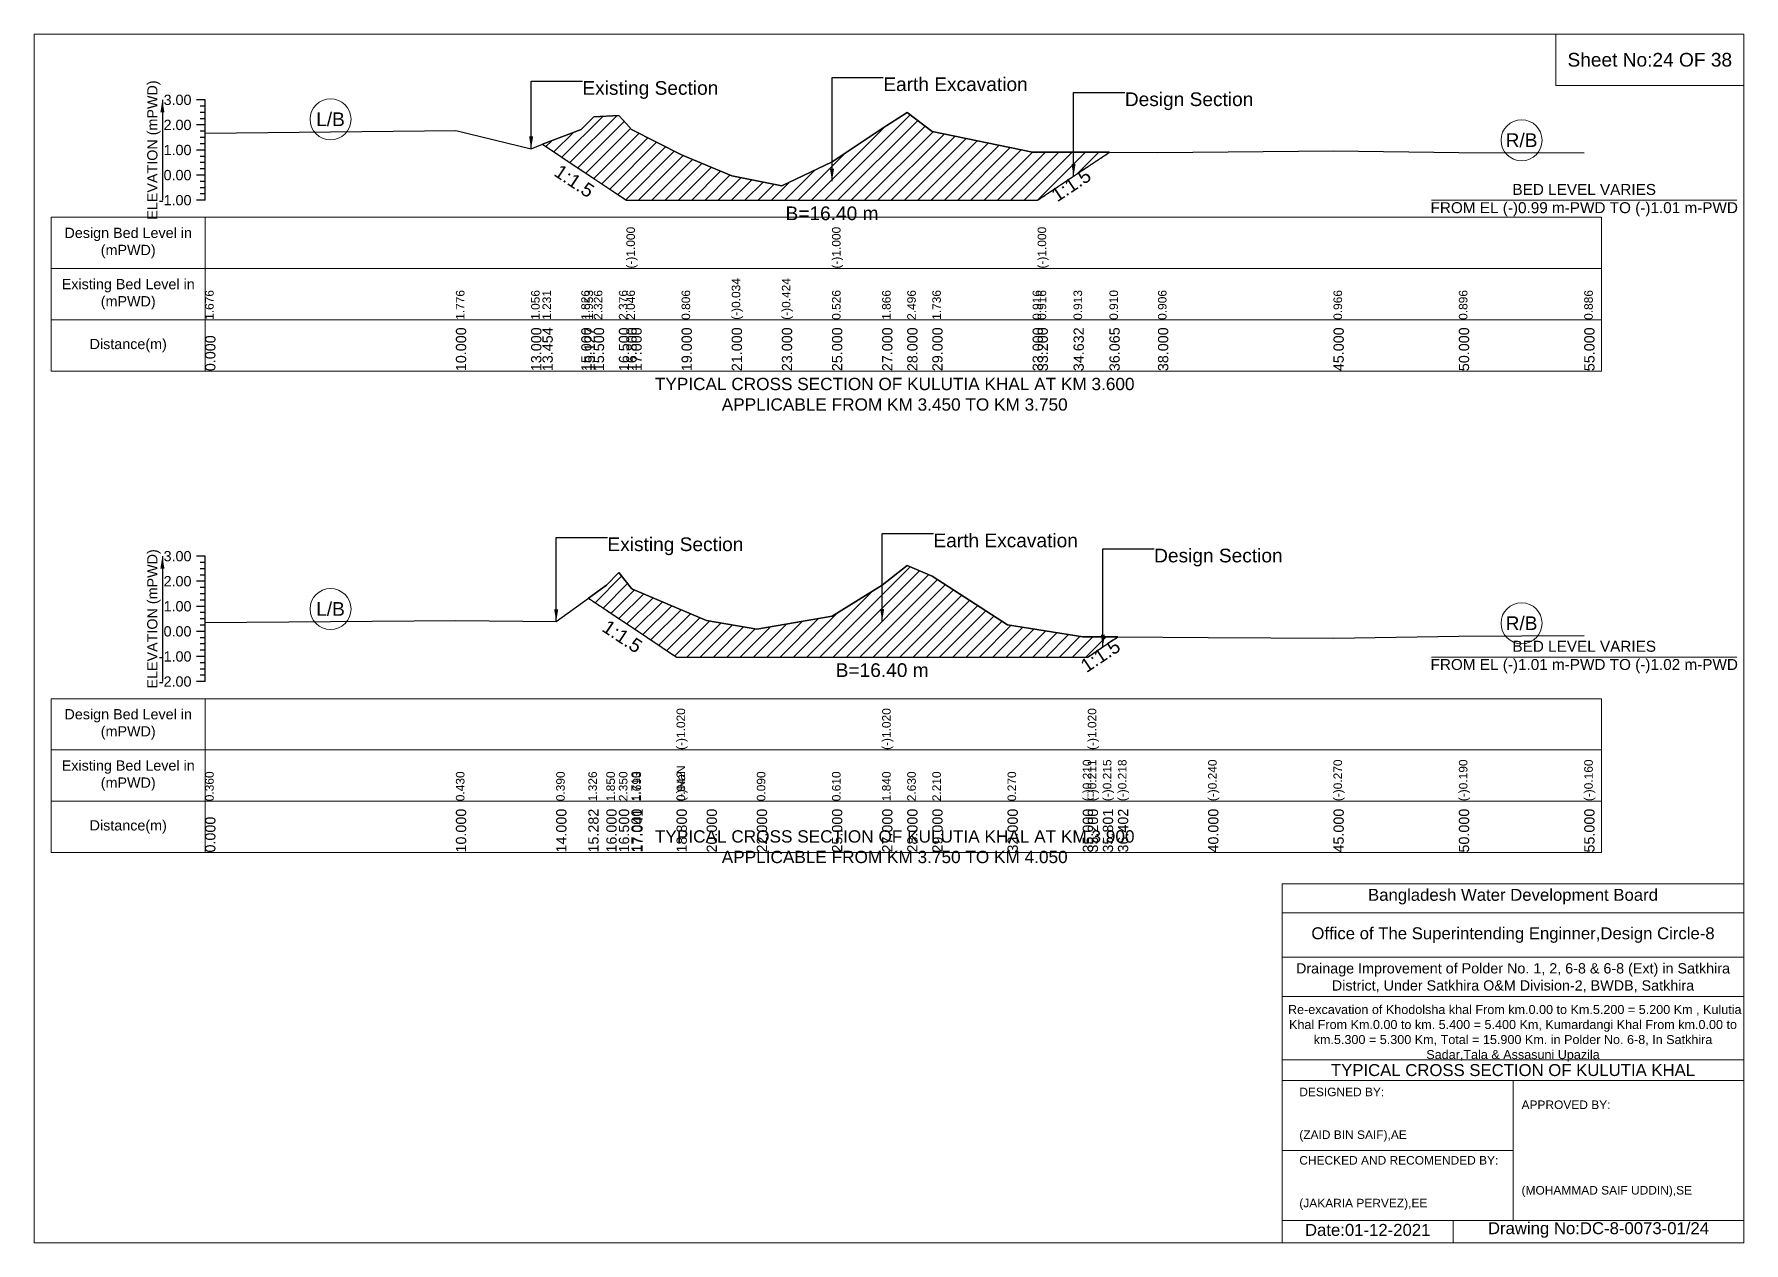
# Model space of a CAD drawing. Header units: inches. Extents: x 93000 to 476000, y -4242 to 0.
# Drawn here: x 330000 to 336000, y -4242 to 0 of the extents above; entities that cross this region are included whole.
import ezdxf

# ---------------------------------------------------------------- set-up
doc = ezdxf.new("R2010")
doc.units = ezdxf.units.IN
doc.header["$LTSCALE"] = 7
doc.header["$MEASUREMENT"] = 0
doc.linetypes.add('DASHED', pattern=[0.75, 0.5, -0.25])
for name, color, linetype, lineweight in [('Cross section Data Border', 7, 'Continuous', 9), ('Cross Section Labels', 7, 'Continuous', 9), ('Design_Bed_Level for Xsection', 7, 'DASHED', 25), ('Existing_Bed_Level for Xsection', 7, 'Continuous', 25), ('Long Section Labels', 7, 'Continuous', 9)]:
    doc.layers.add(name, color=color, linetype=linetype, lineweight=lineweight)
doc.styles.get("Standard").update_dxf_attribs({"font": 'arial.ttf'})
doc.dimstyles.get("Standard").update_dxf_attribs({"dimtxt": 0.18, "dimasz": 0.18, "dimexe": 0.18, "dimexo": 0.0625, "dimgap": 0.09, "dimtad": 0, "dimtih": 1, "dimtoh": 1, "dimdec": 4, "dimzin": 0, "dimdsep": 46, "dimtxsty": 'Standard', "dimcen": 0.09, "dimadec": 0, "dimazin": 0, "dimtfac": 1, "dimtdec": 4, "dimtofl": 0, "dimtmove": 0, "dimatfit": 3, "dimfxl": 1, "dimtolj": 1, "dimtzin": 0, "dimarcsym": 0})

msp = doc.modelspace()

# ---------------------------------------------------------------- texts
at = {"layer": 'Cross section Data Border', "attachment_point": 5}
for s, insert, char_height in [('Sheet No:24 OF 38', (335670, -90), 48), ('Bangladesh Water Development Board', (335190, -3027), 42), ('Office of The Superintending Enginner,Design Circle-8', (335190, -3162), 42)]:
    msp.add_mtext(s, dxfattribs=dict(at, insert=insert, char_height=char_height))
at = {"layer": 'Cross section Data Border'}
for s, insert, char_height, width, attachment_point in [('Design Bed Level in (mPWD)', (330330, -732.7), 36, 480, 5), ('Existing Bed Level in (mPWD)', (330330, -912.7), 36, 480, 5), ('Distance(m)', (330330, -1092.7), 36, 480, 5), ('Design Bed Level in (mPWD)', (330330, -2422.2), 36, 480, 5), ('Existing Bed Level in (mPWD)', (330330, -2602.2), 36, 480, 5), ('Distance(m)', (330330, -2782.2), 36, 480, 5), ('Drainage Improvement of Polder No. 1, 2, 6-8 & 6-8 (Ext) in Satkhira District, Under Satkhira O&M Division-2, BWDB, Satkhira', (335190, -3312), 36, 1680, 5), (' Re-excavation of Khodolsha khal From km.0.00 to Km.5.200 = 5.200 Km , Kulutia Khal From Km.0.00 to km. 5.400 = 5.400 Km, Kumardangi Khal From km.0.00 to km.5.300 = 5.300 Km, Total = 15.900 Km. in Polder No. 6-8, In Satkhira Sadar,Tala & Assasuni Upazila', (335190, -3507), 31.6143, 1620, 5), ('TYPICAL CROSS SECTION OF KULUTIA KHAL', (335190, -3636), 42, 1680, 5), ('DESIGNED BY:^J^J^J(ZAID BIN SAIF),AE', (334440, -3792), 30, 840, 4), ('APPROVED BY:^J^J^J^J^J^J(MOHAMMAD SAIF UDDIN),SE', (335220, -3912), 30, 840, 4), ('CHECKED AND RECOMENDED BY:^J^J^J(JAKARIA PERVEZ),EE', (334440, -4032), 30, 840, 4), ('Date:01-12-2021', (334680, -4197), 42, 840, 5), ('Drawing No:DC-8-0073-01/24', (335490, -4197), 42, 1320, 5)]:
    msp.add_mtext(s, dxfattribs=dict(at, insert=insert, char_height=char_height, width=width, attachment_point=attachment_point))
at = {"layer": 'Cross Section Labels'}
for s, insert, char_height, attachment_point in [('Existing Section', (331924, -164.7), 48, 1), ('Earth Excavation', (332980, -151.5), 48, 1), ('Design Section', (333827.7, -204.3), 48, 1), ('L/B', (331040, -298.8), 48, 5), ('R/B', (335220, -372.3), 48, 5), ('BED LEVEL VARIES ^JFROM EL (-)0.99 m-PWD TO (-)1.01 m-PWD', (335440, -582.7), 38.4, 5), ('B=16.40 m', (332800, -604.7), 48, 2), ('TYPICAL CROSS SECTION OF KULUTIA KHAL AT KM 3.600^JAPPLICABLE FROM KM 3.450 TO KM 3.750', (333020, -1264), 43.2, 5), ('Existing Section', (332012, -1766.2), 48, 1), ('Earth Excavation', (333156, -1753), 48, 1), ('Design Section', (333930.5, -1805.8), 48, 1), ('L/B', (331040, -2017.5), 48, 5), ('R/B', (335220, -2067.6), 48, 5), ('BED LEVEL VARIES ^JFROM EL (-)1.01 m-PWD TO (-)1.02 m-PWD', (335440, -2186), 38.4, 5), ('B=16.40 m', (332976, -2208), 48, 2), ('TYPICAL CROSS SECTION OF KULUTIA KHAL AT KM 3.900^JAPPLICABLE FROM KM 3.750 TO KM 4.050', (333020, -2852), 43.2, 5)]:
    msp.add_mtext(s, dxfattribs=dict(at, insert=insert, char_height=char_height, attachment_point=attachment_point))
at = {"layer": 'Cross Section Labels', "char_height": 48, "attachment_point": 2}
for insert, rotation in [((331909.2, -495.5), 326.30993), ((333625.7, -509.7), 33.69007), ((332077.6, -2093.8), 326.30993), ((333728.5, -2161.7), 33.69007)]:
    msp.add_mtext('1:1.5', dxfattribs=dict(at, insert=insert, rotation=rotation))
at = {"layer": 'Existing_Bed_Level for Xsection', "char_height": 36, "attachment_point": 5, "rotation": 90}
for insert in [(330420, -406.7), (330420, -2052.2)]:
    msp.add_mtext('ELEVATION (mPWD)', dxfattribs=dict(at, insert=insert))
at = {"layer": 'Existing_Bed_Level for Xsection', "char_height": 36, "attachment_point": 6}
for s, insert in [('3.00', (330552, -230.7)), ('2.00', (330552, -318.7)), ('1.00', (330552, -406.7)), ('0.00', (330552, -494.7)), ('-1.00', (330552, -582.7)), ('3.00', (330552, -1832.2)), ('2.00', (330552, -1920.2)), ('1.00', (330552, -2008.2)), ('0.00', (330552, -2096.2)), ('-1.00', (330552, -2184.2)), ('-2.00', (330552, -2272.2))]:
    msp.add_mtext(s, dxfattribs=dict(at, insert=insert))
at = {"layer": 'Long Section Labels', "attachment_point": 1, "rotation": 90}
for s, insert, char_height in [('(-)1.000', (332078.4, -822.7), 30), ('(-)1.000', (332800, -822.7), 30), ('(-)1.000', (333521.6, -822.7), 30), ('1.676', (330600, -1002.7), 30), ('1.776', (331480, -1002.7), 30), ('1.056', (331744, -1002.7), 30), ('1.231', (331783.9, -1002.7), 30), ('1.826', (331920, -1002.7), 30), ('1.826', (331920, -1002.7), 30), ('1.953', (331931.2, -1002.7), 30), ('2.326', (331964, -1002.7), 30), ('2.376', (332052, -1002.7), 30), ('2.046', (332078.4, -1002.7), 30), ('2.046', (332078.4, -1002.7), 30), ('2.046', (332078.4, -1002.7), 30), ('0.806', (332272, -1002.7), 30), ('(-)0.034', (332448, -1002.7), 30), ('(-)0.424', (332624, -1002.7), 30), ('0.526', (332800, -1002.7), 30), ('0.526', (332800, -1002.7), 30), ('0.526', (332800, -1002.7), 30), ('1.866', (332976, -1002.7), 30), ('2.496', (333064, -1002.7), 30), ('1.736', (333152, -1002.7), 30), ('0.916', (333504, -1002.7), 30), ('0.916', (333521.6, -1002.7), 30), ('0.916', (333521.6, -1002.7), 30), ('0.916', (333521.6, -1002.7), 30), ('0.913', (333647.7, -1002.7), 30), ('0.910', (333773.7, -1002.7), 30), ('0.906', (333944, -1002.7), 30), ('0.966', (334560, -1002.7), 30), ('0.896', (335000, -1002.7), 30), ('0.886', (335440, -1002.7), 30), ('0.000', (330600, -1182.7), 36), ('10.000', (331480, -1182.7), 36), ('13.000', (331744, -1182.7), 36), ('13.454', (331783.9, -1182.7), 36), ('15.000', (331920, -1182.7), 36), ('15.127', (331931.2, -1182.7), 36), ('15.500', (331964, -1182.7), 36), ('16.500', (332052, -1182.7), 36), ('16.800', (332078.4, -1182.7), 36), ('16.800', (332078.4, -1182.7), 36), ('16.800', (332078.4, -1182.7), 36), ('17.000', (332096, -1182.7), 36), ('19.000', (332272, -1182.7), 36), ('21.000', (332448, -1182.7), 36), ('23.000', (332624, -1182.7), 36), ('25.000', (332800, -1182.7), 36), ('25.000', (332800, -1182.7), 36), ('25.000', (332800, -1182.7), 36), ('27.000', (332976, -1182.7), 36), ('28.000', (333064, -1182.7), 36), ('29.000', (333152, -1182.7), 36), ('33.000', (333504, -1182.7), 36), ('33.200', (333521.6, -1182.7), 36), ('33.200', (333521.6, -1182.7), 36), ('33.200', (333521.6, -1182.7), 36), ('34.632', (333647.7, -1182.7), 36), ('36.065', (333773.7, -1182.7), 36), ('38.000', (333944, -1182.7), 36), ('45.000', (334560, -1182.7), 36), ('50.000', (335000, -1182.7), 36), ('55.000', (335440, -1182.7), 36), ('(-)1.020', (332254.4, -2512.2), 30), ('(-)1.020', (332976, -2512.2), 30), ('(-)1.020', (333697.6, -2512.2), 30), ('(-)NaN', (332254.4, -2692.2), 30), ('(-)0.210', (333680, -2692.2), 30), ('(-)0.211', (333697.6, -2692.2), 30), ('(-)0.211', (333697.6, -2692.2), 30), ('(-)0.211', (333697.6, -2692.2), 30), ('(-)0.215', (333750.5, -2692.2), 30), ('(-)0.218', (333803.4, -2692.2), 30), ('(-)0.240', (334120, -2692.2), 30), ('(-)0.270', (334560, -2692.2), 30), ('(-)0.190', (335000, -2692.2), 30), ('(-)0.160', (335440, -2692.2), 30), ('0.360', (330600, -2692.2), 30), ('0.430', (331480, -2692.2), 30), ('0.430', (331480, -2692.2), 30), ('0.390', (331832, -2692.2), 30), ('1.326', (331944.8, -2692.2), 30), ('1.850', (332008, -2692.2), 30), ('2.350', (332052, -2692.2), 30), ('1.710', (332096, -2692.2), 30), ('1.693', (332099.6, -2692.2), 30), ('0.942', (332254.4, -2692.2), 30), ('0.942', (332254.4, -2692.2), 30), ('0.090', (332536, -2692.2), 30), ('0.610', (332800, -2692.2), 30), ('1.840', (332976, -2692.2), 30), ('1.840', (332976, -2692.2), 30), ('1.840', (332976, -2692.2), 30), ('2.630', (333064, -2692.2), 30), ('2.210', (333152, -2692.2), 30), ('0.270', (333416, -2692.2), 30), ('0.000', (330600, -2872.2), 36), ('10.000', (331480, -2872.2), 36), ('14.000', (331832, -2872.2), 36), ('15.282', (331944.8, -2872.2), 36), ('16.000', (332008, -2872.2), 36), ('16.500', (332052, -2872.2), 36), ('17.000', (332096, -2872.2), 36), ('17.041', (332099.6, -2872.2), 36), ('18.800', (332254.4, -2872.2), 36), ('18.800', (332254.4, -2872.2), 36), ('18.800', (332254.4, -2872.2), 36), ('20.000', (332360, -2872.2), 36), ('22.000', (332536, -2872.2), 36), ('25.000', (332800, -2872.2), 36), ('27.000', (332976, -2872.2), 36), ('27.000', (332976, -2872.2), 36), ('27.000', (332976, -2872.2), 36), ('28.000', (333064, -2872.2), 36), ('29.000', (333152, -2872.2), 36), ('32.000', (333416, -2872.2), 36), ('35.000', (333680, -2872.2), 36), ('35.200', (333697.6, -2872.2), 36), ('35.200', (333697.6, -2872.2), 36), ('35.200', (333697.6, -2872.2), 36), ('35.801', (333750.5, -2872.2), 36), ('36.402', (333803.4, -2872.2), 36), ('40.000', (334120, -2872.2), 36), ('45.000', (334560, -2872.2), 36), ('50.000', (335000, -2872.2), 36), ('55.000', (335440, -2872.2), 36)]:
    msp.add_mtext(s, dxfattribs=dict(at, insert=insert, char_height=char_height))

# ---------------------------------------------------------------- hatches: boundary and pattern name
at = {"layer": 'Existing_Bed_Level for Xsection'}
h = msp.add_hatch(dxfattribs=at)
h.set_pattern_fill('ANSI31', color=256, scale=264, style=0)
h.paths.add_polyline_path([(331783.9, -386.4), (331920, -477.1), (331931.2, -484.5), (331964, -506.4), (332052, -565.1), (332078.4, -582.7), (332096, -582.7), (332272, -582.7), (332448, -582.7), (332624, -582.7), (332800, -582.7), (332976, -582.7), (333064, -582.7), (333152, -582.7), (333504, -582.7), (333521.6, -582.7), (333647.7, -498.7), (333773.7, -414.6), (333647.7, -414.4), (333521.6, -414.1), (333504, -414.1), (333152, -341.9), (333064, -275), (332976, -330.5), (332800, -448.4), (332624, -532), (332448, -497.7), (332272, -423.8), (332096, -334), (332078.4, -314.6), (332052, -285.6), (331964, -290), (331931.2, -322.8), (331920, -334)])
h = msp.add_hatch(dxfattribs=at)
h.set_pattern_fill('ANSI31', color=256, scale=264, style=0)
h.paths.add_polyline_path([(331944.8, -1979.6), (332008, -2021.7), (332052, -2051.1), (332096, -2080.4), (332099.6, -2082.8), (332254.4, -2186), (332360, -2186), (332536, -2186), (332800, -2186), (332976, -2186), (333064, -2186), (333152, -2186), (333416, -2186), (333680, -2186), (333697.6, -2186), (333750.5, -2150.7), (333803.4, -2115.5), (333750.5, -2115.1), (333697.6, -2114.8), (333680, -2114.7), (333416, -2072.5), (333152, -1901.8), (333064, -1864.8), (332976, -1934.3), (332800, -2042.6), (332536, -2088.3), (332360, -2058.4), (332254.4, -2013.3), (332099.6, -1947.3), (332096, -1945.8), (332052, -1889.4), (332008, -1933.4)])

# ---------------------------------------------------------------- linework, layer by layer
at = {"layer": 'Cross section Data Border'}
for points in [[(330000, 0), (336000, 0), (336000, -4242), (330000, -4242)], [(335340, 0), (336000, 0), (336000, -180), (335340, -180)], [(330060, -642.7), (335500, -642.7), (335500, -1182.7), (330060, -1182.7)], [(330060, -2332.2), (335500, -2332.2), (335500, -2872.2), (330060, -2872.2)]]:
    msp.add_lwpolyline(points, close=True, dxfattribs=at)
for points in [[(330600, -642.7), (330600, -1182.7)], [(330060, -822.7), (335500, -822.7)], [(330060, -1002.7), (335500, -1002.7)], [(330600, -2332.2), (330600, -2872.2)], [(330060, -2512.2), (335500, -2512.2)], [(330060, -2692.2), (335500, -2692.2)], [(334380, -4242), (334380, -2982), (336000, -2982)], [(334380, -3084), (336000, -3084)], [(334380, -3240), (336000, -3240)], [(334380, -3378), (336000, -3378)], [(334380, -3600), (336000, -3600)], [(334380, -3672), (336000, -3672)], [(335190, -3672), (335190, -4164)], [(334380, -3918), (335190, -3918)], [(334380, -4164), (336000, -4164)], [(334980, -4164), (334980, -4242)]]:
    msp.add_lwpolyline(points, dxfattribs=at)
at = {"layer": 'Cross Section Labels'}
for points in [[(334904.2, -582.7), (335975.8, -582.7)], [(334904.2, -2186), (335975.8, -2186)]]:
    msp.add_lwpolyline(points, dxfattribs=at)
for centre in [(331040, -298.8), (335220, -372.3), (331040, -2017.5), (335220, -2067.6)]:
    msp.add_circle(centre, 72, dxfattribs=at)
at = {"layer": 'Design_Bed_Level for Xsection'}
for points in [[(331783.9, -386.4), (331931.2, -484.5), (332078.4, -582.7), (332800, -582.7), (333521.6, -582.7), (333647.7, -498.7), (333773.7, -414.6)], [(331944.8, -1979.6), (332099.6, -2082.8), (332254.4, -2186), (332976, -2186), (333697.6, -2186), (333750.5, -2150.7), (333803.4, -2115.5)]]:
    msp.add_lwpolyline(points, dxfattribs=at)
at = {"layer": 'Existing_Bed_Level for Xsection'}
for points in [[(330600, -230.7), (330570, -230.7)], [(330600, -582.7), (330600, -494.7), (330600, -406.7), (330600, -318.7), (330600, -230.7)], [(330600, -252.7), (330582, -252.7)], [(330600, -274.7), (330582, -274.7)], [(330600, -296.7), (330582, -296.7)], [(330600, -347.2), (331480, -338.4), (331744, -401.8), (331783.9, -386.4), (331920, -334), (331931.2, -322.8), (331964, -290), (332052, -285.6), (332078.4, -314.6), (332078.4, -314.6), (332096, -334), (332272, -423.8), (332448, -497.7), (332624, -532), (332800, -448.4), (332800, -448.4), (332976, -330.5), (333064, -275), (333152, -341.9), (333504, -414.1), (333521.6, -414.1), (333521.6, -414.1), (333647.7, -414.4), (333773.7, -414.6), (333944, -415), (334560, -409.7), (335000, -415.8), (335440, -416.7)], [(330600, -318.7), (330570, -318.7)], [(330600, -340.7), (330582, -340.7)], [(330600, -406.7), (330570, -406.7)], [(330600, -362.7), (330582, -362.7)], [(330600, -384.7), (330582, -384.7)], [(330600, -428.7), (330582, -428.7)], [(330600, -450.7), (330582, -450.7)], [(330600, -472.7), (330582, -472.7)], [(330600, -494.7), (330570, -494.7)], [(330600, -516.7), (330582, -516.7)], [(330600, -538.7), (330582, -538.7)], [(330600, -582.7), (330570, -582.7)], [(330600, -560.7), (330582, -560.7)], [(330600, -1832.2), (330570, -1832.2)], [(330600, -1854.2), (330582, -1854.2)], [(330600, -2272.2), (330600, -2184.2), (330600, -2096.2), (330600, -2008.2), (330600, -1920.2), (330600, -1832.2)], [(330600, -1876.2), (330582, -1876.2)], [(330600, -1898.2), (330582, -1898.2)], [(330600, -2064.6), (331480, -2058.4), (331832, -2061.9), (331944.8, -1979.6), (332008, -1933.4), (332052, -1889.4), (332096, -1945.8), (332099.6, -1947.3), (332254.4, -2013.3), (332254.4, -2013.3), (332360, -2058.4), (332536, -2088.3), (332800, -2042.6), (332976, -1934.3), (332976, -1934.3), (333064, -1864.8), (333152, -1901.8), (333416, -2072.5), (333680, -2114.7), (333697.6, -2114.8), (333697.6, -2114.8), (333750.5, -2115.1), (333803.4, -2115.5), (334120, -2117.4), (334560, -2120), (335000, -2113), (335440, -2110.3)], [(330600, -1920.2), (330570, -1920.2)], [(330600, -1942.2), (330582, -1942.2)], [(330600, -1964.2), (330582, -1964.2)], [(330600, -2008.2), (330570, -2008.2)], [(330600, -1986.2), (330582, -1986.2)], [(330600, -2030.2), (330582, -2030.2)], [(330600, -2096.2), (330570, -2096.2)], [(330600, -2052.2), (330582, -2052.2)], [(330600, -2074.2), (330582, -2074.2)], [(330600, -2118.2), (330582, -2118.2)], [(330600, -2140.2), (330582, -2140.2)], [(330600, -2184.2), (330570, -2184.2)], [(330600, -2162.2), (330582, -2162.2)], [(330600, -2206.2), (330582, -2206.2)], [(330600, -2272.2), (330570, -2272.2)], [(330600, -2228.2), (330582, -2228.2)], [(330600, -2250.2), (330582, -2250.2)]]:
    msp.add_lwpolyline(points, dxfattribs=at)
for points in [[(331783.9, -386.4), (331783.9, -386.4), (331920, -477.1), (331931.2, -484.5), (331964, -506.4), (332052, -565.1), (332078.4, -582.7), (332078.4, -582.7), (332096, -582.7), (332272, -582.7), (332448, -582.7), (332624, -582.7), (332800, -582.7), (332800, -582.7), (332976, -582.7), (333064, -582.7), (333152, -582.7), (333504, -582.7), (333521.6, -582.7), (333521.6, -582.7), (333647.7, -498.7), (333773.7, -414.6), (333647.7, -414.4), (333521.6, -414.1), (333521.6, -414.1), (333504, -414.1), (333152, -341.9), (333064, -275), (332976, -330.5), (332800, -448.4), (332800, -448.4), (332624, -532), (332448, -497.7), (332272, -423.8), (332096, -334), (332078.4, -314.6), (332078.4, -314.6), (332052, -285.6), (331964, -290), (331931.2, -322.8), (331920, -334), (331783.9, -386.4)], [(331944.8, -1979.6), (332008, -2021.7), (332052, -2051.1), (332096, -2080.4), (332099.6, -2082.8), (332254.4, -2186), (332254.4, -2186), (332360, -2186), (332536, -2186), (332800, -2186), (332976, -2186), (332976, -2186), (333064, -2186), (333152, -2186), (333416, -2186), (333680, -2186), (333697.6, -2186), (333697.6, -2186), (333750.5, -2150.7), (333803.4, -2115.5), (333750.5, -2115.1), (333697.6, -2114.8), (333697.6, -2114.8), (333680, -2114.7), (333416, -2072.5), (333152, -1901.8), (333064, -1864.8), (332976, -1934.3), (332976, -1934.3), (332800, -2042.6), (332536, -2088.3), (332360, -2058.4), (332254.4, -2013.3), (332254.4, -2013.3), (332099.6, -1947.3), (332096, -1945.8), (332052, -1889.4), (332008, -1933.4)]]:
    msp.add_lwpolyline(points, close=True, dxfattribs=at)

msp.set_redraw_order([(e.dxf.handle, doc.entitydb.next_handle()) for e in msp.query("TEXT MTEXT ATTDEF DIMENSION ARC_DIMENSION")])  # texts and dimensions are drawn at this point

# ---------------------------------------------------------------- leaders
at = {"layer": 'Cross Section Labels', "annotation_type": 0, "has_hookline": 1, "hookline_direction": 0}
for points, text_width in [([(331744, -401.8), (331744, -164.7), (331923.9, -164.7)], 467.2), ([(332800, -515.5), (332800, -151.5), (332979.9, -151.5)], 497), ([(333647.7, -498.7), (333647.7, -204.3), (333827.6, -204.3)], 441.2), ([(331832, -2061.9), (331832, -1766.2), (332011.9, -1766.2)], 467.2), ([(332976, -2060.2), (332976, -1753), (333155.9, -1753)], 497), ([(333750.5, -2150.7), (333750.5, -1805.8), (333930.4, -1805.8)], 441.2)]:
    msp.add_leader(points, dimstyle='Standard', override={"dimasz": 43.2}, dxfattribs=dict(at, text_width=text_width))
at = {"layer": 'Existing_Bed_Level for Xsection'}
for points in [[(330450, -230.7), (330450, -582.7)], [(330450, -1832.2), (330450, -2272.2)]]:
    msp.add_leader(points, dimstyle='Standard', override={"dimasz": 43.2}, dxfattribs=at)

doc.saveas('drawing.dxf')
